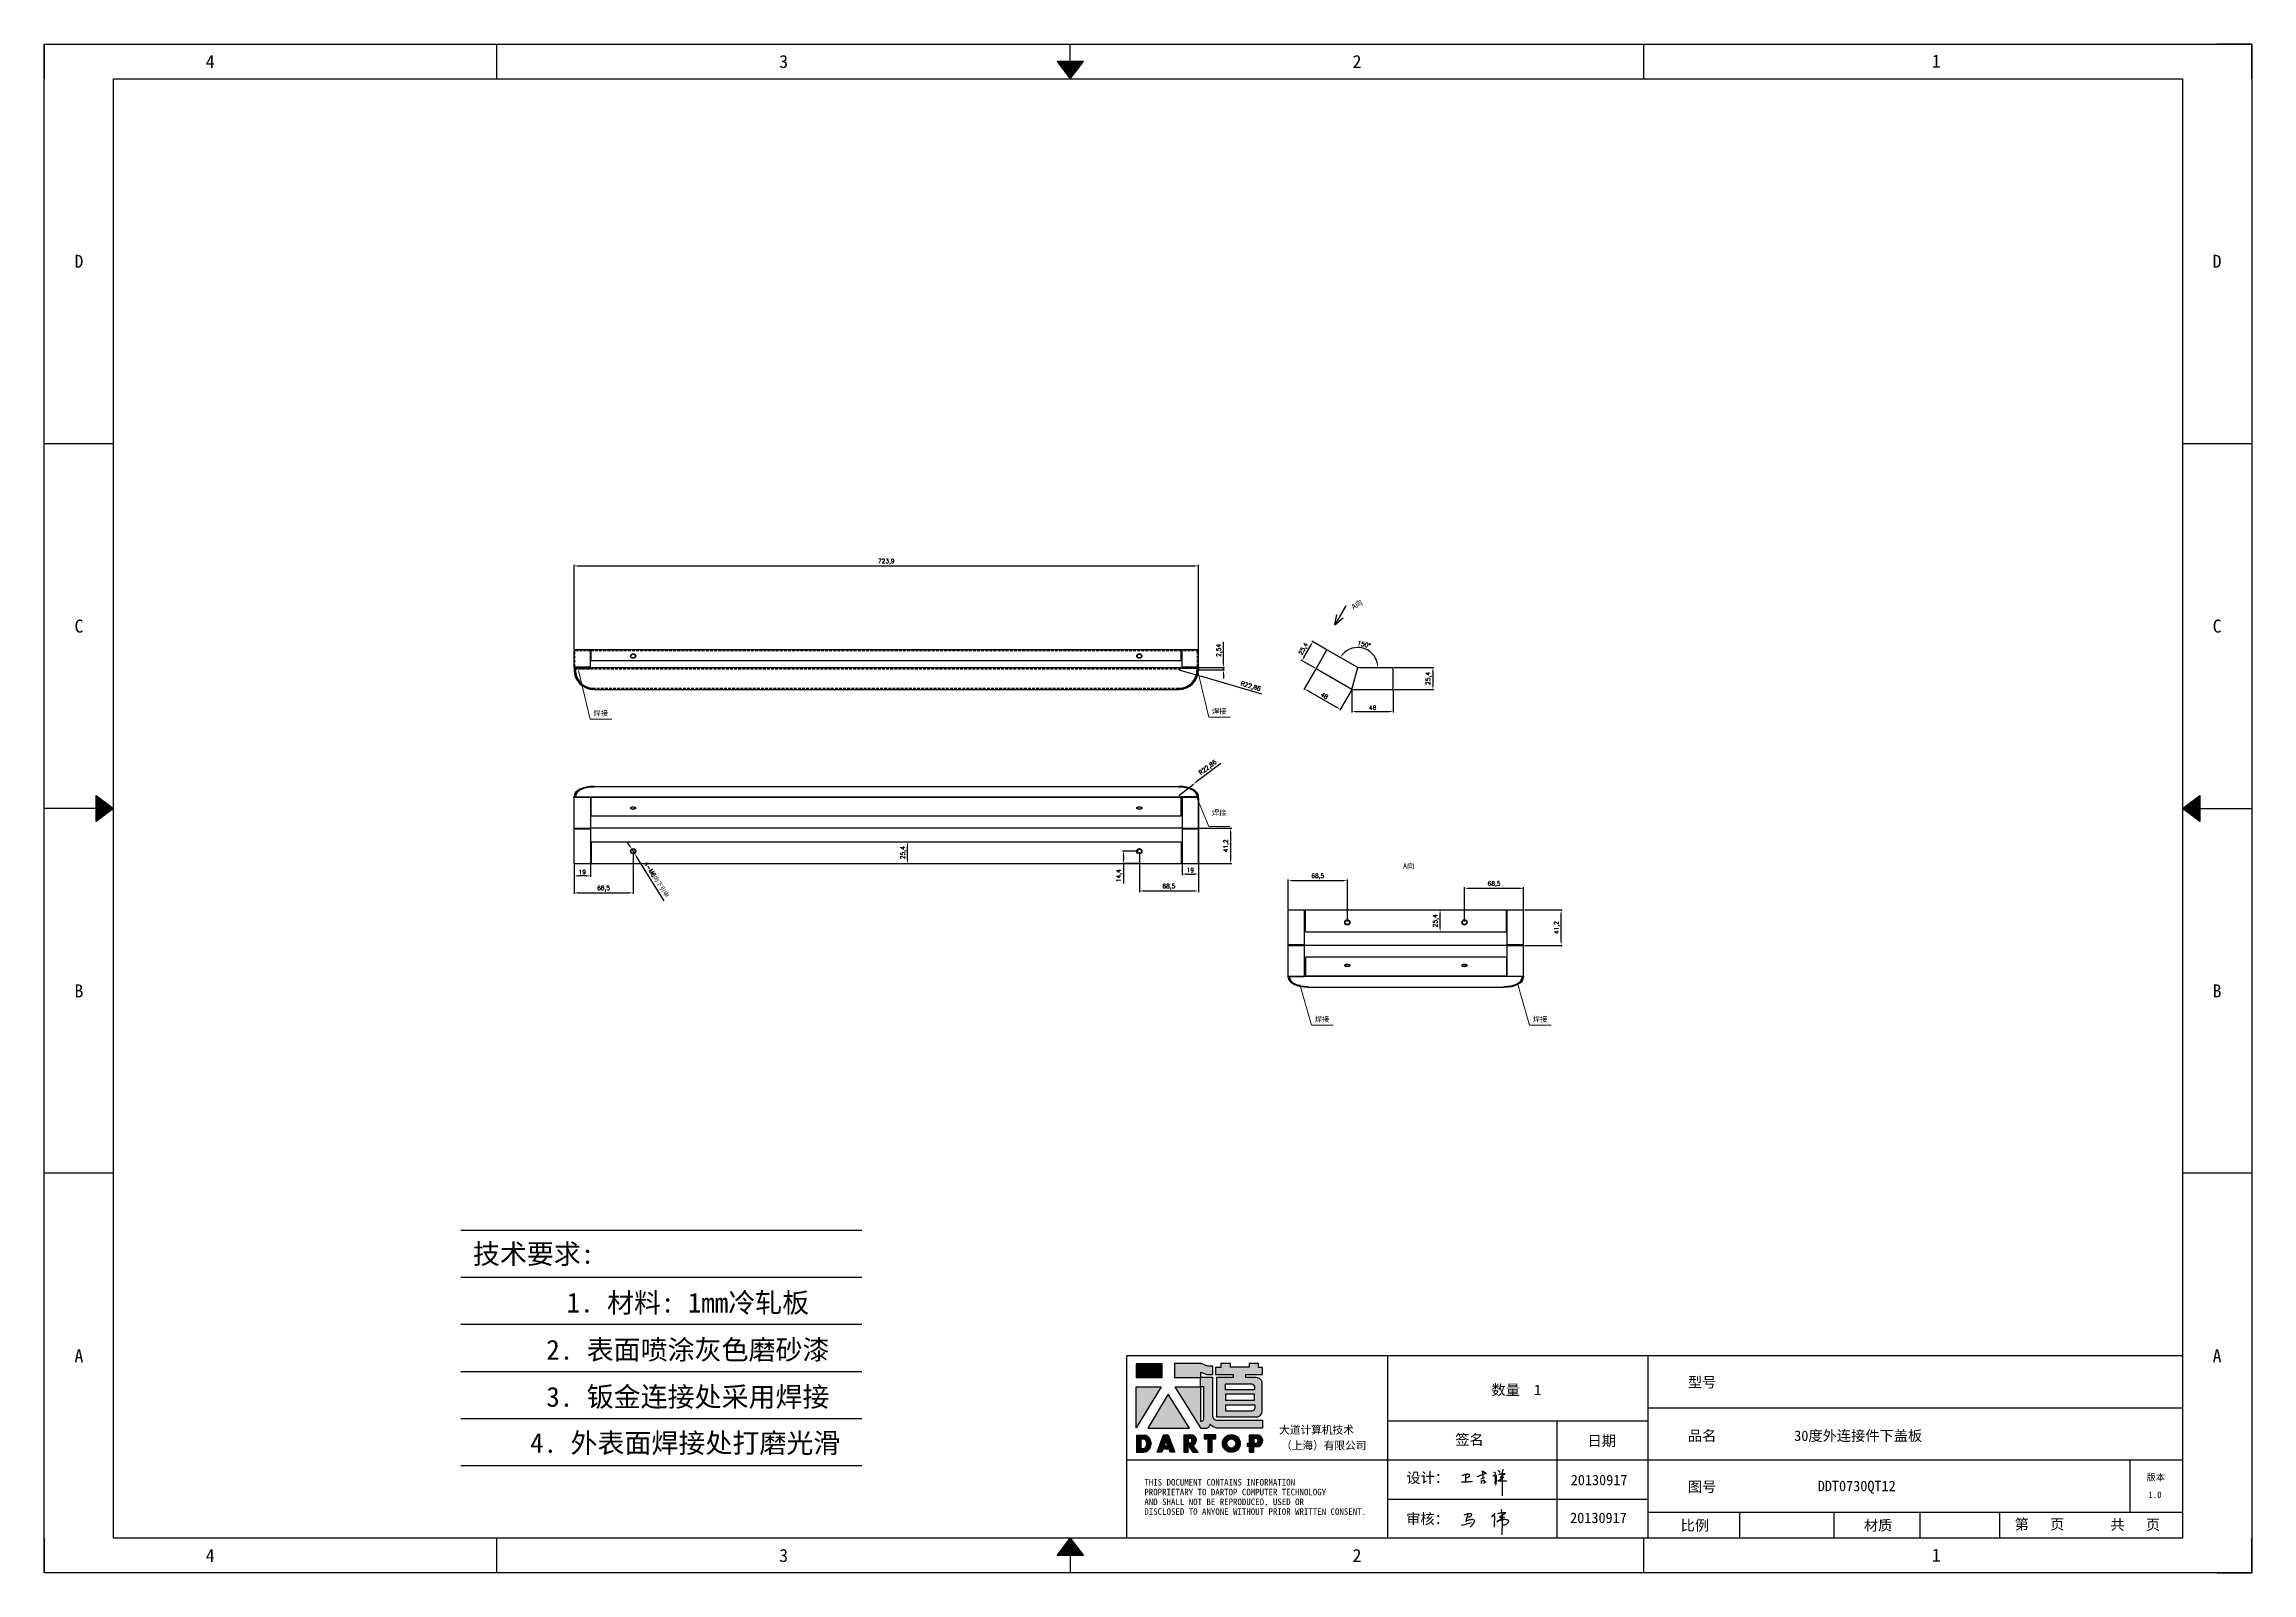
# Model space of a CAD drawing. Header units: millimetres. Extents: x -4018 to 8419, y 14505 to 19318.
# Drawn here: x 380 to 2939, y 17546 to 19318 of the extents above; entities that cross this region are included whole.
import ezdxf
from ezdxf.enums import TextEntityAlignment as Align

# ---------------------------------------------------------------- set-up
doc = ezdxf.new("R2010")
doc.units = ezdxf.units.MM
doc.linetypes.add('DOT', pattern=[0.25, 0, -0.25])
doc.linetypes.add('HIDDEN2', pattern=[4.7625, 3.175, -1.5875])
for name, color, linetype in [('4', 7, 'Continuous'), ('hidden', 3, 'HIDDEN2'), ('print', 30, 'Continuous')]:
    doc.layers.add(name, color=color, linetype=linetype)
doc.layers.add('dim', color=2, linetype='Continuous', lineweight=9)
doc.styles.add('Dartop', font='SIMFANG.TTF')
doc.styles.add('HZ', font='SimSun.ttf')
doc.styles.add('hzHT', font='SIMHEI.TTF')
doc.styles.get("Standard").update_dxf_attribs({"font": 'txt', "bigfont": 'gbcbig.shx'})
doc.dimstyles.new('small', dxfattribs={"dimtxt": 5, "dimasz": 5, "dimexe": 1.25, "dimexo": 1, "dimgap": 2, "dimtad": 1, "dimtxsty": 'Standard', "dimcen": 2.5, "dimadec": 0, "dimazin": 0, "dimtfac": 1, "dimtmove": 0, "dimatfit": 3, "dimfxl": 1, "dimarcsym": 0})

msp = doc.modelspace()

# ---------------------------------------------------------------- texts
at = {"color": 0}
for s, height, style, p in [('4', 15.108, 'Dartop', (572.407, 19298.255)), ('3', 15.108, 'Dartop', (1237.16, 19298.255)), ('2', 15.108, 'Dartop', (1901.913, 19298.255)), ('1', 15.108, 'Dartop', (2573.553, 19298.734)), ('D', 15.108, 'Dartop', (420.158, 19066.599)), ('D', 15.108, 'Dartop', (2899.042, 19066.599)), ('C', 15.108, 'Dartop', (420.158, 18643.574)), ('C', 15.108, 'Dartop', (2899.042, 18643.574)), ('焊接', 6.0432, 'hzHT', (1025.135, 18542.601, 22.86)), ('焊接', 6.0432, 'hzHT', (1742.173, 18544.844)), ('焊接', 6.0432, 'hzHT', (1742.173, 18427.168)), ('A向', 6.0432, 'hzHT', (1961.696, 18365.393)), ('B', 15.108, 'Dartop', (420.158, 18220.55)), ('B', 15.108, 'Dartop', (2899.042, 18220.55)), ('焊接', 6.0432, 'hzHT', (1861.375, 18187.76, 22.86)), ('焊接', 6.0432, 'hzHT', (2114.15, 18187.76, 22.86)), ('A', 15.108, 'Dartop', (420.158, 17797.525)), ('A', 15.108, 'Dartop', (2899.042, 17797.525)), ('数量  1', 12.0864, 'hzHT', (2086.621, 17757.906)), ('型号', 12.0864, 'hzHT', (2302.032, 17766.782)), ('品名', 12.0864, 'hzHT', (2302.032, 17704.735)), ('30度外连接件下盖板', 12.0864, 'hzHT', (2482.955, 17704.735)), ('签名', 12.0864, 'hzHT', (2032.328, 17700.307)), ('日期', 12.0864, 'hzHT', (2185.69, 17698.819)), ('版本', 7.554, 'hzHT', (2827.956, 17656.607)), ('20130917', 12.0864, 'hzHT', (2182.588, 17653.381)), ('图号', 12.0864, 'hzHT', (2302.032, 17645.658)), ('DDT0730QT12', 12.08642, 'hzHT', (2481.266, 17646.447)), ('1.0', 7.554, 'Dartop', (2827.048, 17636.419)), ('20130917', 12.0864, 'hzHT', (2181.868, 17609.525)), ('第   页', 12.0864, 'hzHT', (2693.072, 17602.06)), ('共   页', 12.0864, 'hzHT', (2804.097, 17601.62)), ('比例', 12.0864, 'hzHT', (2293.605, 17600.806)), ('材质', 12.0864, 'hzHT', (2506.105, 17600.806)), ('4', 15.108, 'Dartop', (572.407, 17565.869)), ('3', 15.108, 'Dartop', (1237.16, 17565.869)), ('2', 15.108, 'Dartop', (1901.913, 17565.869)), ('1', 15.108, 'Dartop', (2573.553, 17566.348))]:
    msp.add_text(s, height=height, dxfattribs=dict(at, style=style)).set_placement(p, align=Align.MIDDLE_CENTER)
at = {"color": 0, "style": 'hzHT'}
msp.add_text('A向', height=6.0432, rotation=30, dxfattribs=at).set_placement((1901.857, 18668.537), align=Align.MIDDLE_CENTER)
at = {"style": 'HZ'}
for s, p in [('技术要求:', (947.317, 17915.569)), ('     1. 材料: 1mm冷轧板', (1087.184, 17859.083)), ('     2. 表面喷涂灰色磨砂漆', (1087.184, 17804.483)), ('     3. 钣金连接处采用焊接', (1087.184, 17749.883)), ('     4. 外表面焊接处打磨光滑', (1084.094, 17696.375))]:
    msp.add_text(s, height=22.932, dxfattribs=at).set_placement(p, align=Align.MIDDLE_CENTER)
at = {"color": 0, "style": 'hzHT'}
for s, height, p in [('设计：', 12.0864, (1959.11, 17649.951)), ('THIS DOCUMENT CONTAINS INFORMATION', 7.55401, (1655.399, 17646.975)), ('PROPRIETARY TO DARTOP COMPUTER TECHNOLOGY', 7.55401, (1655.399, 17635.644)), ('AND SHALL NOT BE REPRODUCED, USED OR', 7.55401, (1655.399, 17624.312)), ('DISCLOSED TO ANYONE WITHOUT PRIOR WRITTEN CONSENT.', 7.55401, (1655.399, 17612.981)), ('审核：', 12.0864, (1958.93, 17602.356))]:
    msp.add_text(s, height=height, dxfattribs=at).set_placement(p)
at = {"layer": '4', "color": 0, "style": 'hzHT'}
for s, p in [('大道计算机技术', (1811.637, 17706.974)), ('（上海）有限公司', (1813.918, 17688.907))]:
    msp.add_text(s, height=9.0648, dxfattribs=at).set_placement(p)

# ---------------------------------------------------------------- blocks, each defined once
blk = doc.blocks.new('*U5')
at = {"color": 254, "linetype": 'Continuous', "extrusion": (0, 0, -1)}
for points in [[(-17, 0.333), (-16.812, 0.25), (-17, 0.5)], [(-17, 0.333), (-17.188, 0.25), (-16.812, 0.25)], [(-17, 0.333), (-17, 0.5), (-17.188, 0.25)]]:
    blk.add_solid(points, dxfattribs=at)
blk = doc.blocks.new('*U4')
at = {"color": 254, "linetype": 'Continuous', "extrusion": (0, 0, -1)}
for points in [[(-33.167, 11), (-33, 11), (-33.25, 11.188)], [(-33.167, 11), (-33.25, 11.188), (-33.25, 10.812)], [(-33.167, 11), (-33.25, 10.812), (-33, 11)]]:
    blk.add_solid(points, dxfattribs=at)
blk = doc.blocks.new('*U6')
at = {"color": 254, "linetype": 'Continuous'}
for points in [[(17, 21.667), (17.188, 21.75), (16.812, 21.75)], [(17, 21.667), (16.812, 21.75), (17, 21.5)], [(17, 21.667), (17, 21.5), (17.188, 21.75)]]:
    blk.add_solid(points, dxfattribs=at)
blk = doc.blocks.new('*U3')
at = {"color": 254, "linetype": 'Continuous', "extrusion": (0, 0, -1)}
for points in [[(-0.833, 11), (-0.75, 10.812), (-0.75, 11.188)], [(-0.833, 11), (-0.75, 11.188), (-1, 11)], [(-0.833, 11), (-1, 11), (-0.75, 10.812)]]:
    blk.add_solid(points, dxfattribs=at)
blk = doc.blocks.new('dadao')
for p, q in [((48, 19.2), (44.9, 10.4)), ((44.9, 10.4), (51.2, 10.4)), ((51.2, 10.4), (48, 19.2))]:
    blk.add_line(p, q)
for points in [[(41.8, 121.6), (41.8, 143.7), (-0.4, 143.7), (-0.4, 121.6), (41.8, 121.6)], [(104.8, 122), (104.8, 130.3), (114.1, 126.3), (124.2, 126.3), (124.2, 139.6), (115.9, 139.6), (105.1, 143.9), (61.5, 143.9)], [(61.7, 144), (61.7, 121.3), (103.9, 121.3)], [(113.4, 38.7), (105.1, 38.7), (63, 106.5), (103.9, 106.5), (103.9, 120.9), (103.9, 121.3)], [(109.7, 53.6), (109.7, 106.2), (104.3, 106.2), (104.3, 50.4), (106.6, 50.4)], [(144.6, 94.4), (144.6, 84.8), (192, 84.8), (192, 94.1), (144.9, 94.1)], [(120.2, 45), (119.5, 45), (119.5, 44.6)], [(0, 28), (0, 0), (11.8, 0)], [(0.1, 28), (14, 28)], [(7.1, 21.8), (7.1, 6.1), (12, 6.1)], [(7.1, 21.8), (11.4, 21.8)], [(76.8, 28.2), (76.8, 0), (84.1, 0), (84.1, 11.1), (91.6, -0.1), (100.3, -0.1), (91.7, 11.1)], [(76.8, 28.2), (90.6, 28.2)], [(84, 22.7), (84, 15.3), (87.2, 15.3)], [(84, 22.7), (87.3, 22.7)], [(183.7, 0), (183.7, 9.6), (180.6, 9.6), (180.6, 14.9), (183.8, 14.9), (183.8, 28.1), (196.1, 28.1), (196.5, 28.1)], [(183.7, 0), (190.9, 0), (190.9, 9.6), (198.8, 9.6)], [(194.9, 22.3), (190.8, 22.3), (190.8, 15), (194.4, 15)]]:
    blk.add_lwpolyline(points)
blk.add_lwpolyline([(137.1, 144.2), (137.1, 137.9), (128.3, 137.9), (128.3, 126.5), (157.3, 126.5), (157.3, 121.5), (130.3, 121.5), (130.3, 57.5), (194.4, 57.5, 0.414214), (204.4, 67.5), (204.4, 111.3, 0.414214), (194.4, 121.3), (177.5, 121.3), (177.5, 126.3), (204.7, 126.3), (204.7, 137.7), (198.2, 137.7), (198.2, 143.9), (183.3, 143.9), (183.3, 138), (153, 138), (153, 144.2), (137.1, 144.2)], format="xyb", close=True)
for points in [[(104.8, 122), (123.4, 122), (123.4, 60, 0.414214), (131.4, 52), (204.8, 52), (204.8, 39.1), (131.7, 39.1)], [(144.3, 110.8), (144.3, 101.8), (192.3, 101.8), (192.3, 105.5, 0.414214), (187.3, 110.5), (144.3, 110.5)], [(144.6, 77), (144.6, 67.5), (187.6, 67.5, 0.414214), (192.6, 72.5), (192.6, 76.4), (144.6, 76.4)]]:
    blk.add_lwpolyline(points, format="xyb")
for points in [[(-0.3, 106.2), (40.4, 106.2), (-0.3, 39.7), (-0.3, 106.2)], [(51.7, 94.1), (18.4, 39.3), (86.2, 39.3)], [(43.8, 28.2), (51.8, 28.2), (62.6, -0.1), (55, -0.1), (53.2, 5), (42.9, 5), (41.1, 0), (33.6, 0)], [(110, 28.1), (110, 21.9), (116, 21.9), (116, -0.1), (123.2, -0.1), (123.2, 22), (129.2, 22), (129.2, 28.1), (110, 28.1)]]:
    blk.add_lwpolyline(points, close=True)
for radius in [14.5, 7.44]:
    blk.add_circle((154.2, 14.2), radius)
for centre, radius, start, end in [((99.2, 60.7), 12.6, 305.6399, 325.969), ((111.6, 46.7), 8.19, 282.9811, 347.6627), ((136, 61.7), 22.9, 226.7358, 259.3209), ((8.5, 13.9), 8.49, 294.2143, 69.7177), ((9.6, 14.2), 14.4, 278.6604, 72.3203), ((86.4, 19), 3.8, 282.527, 76.7196), ((88.6, 19.4), 8.95, 290.6073, 77.2124), ((193.7, 18.7), 3.8, 280.9891, 72.5513), ((195.7, 18.6), 9.51, 288.8959, 85.2442)]:
    blk.add_arc(centre, radius, start, end)
blk = doc.blocks.new('h')
for p, q in [((20768.1, -2360.9), (20773, -2359.1)), ((20769.5, -2366.9), (20769.8, -2370.6)), ((20769.8, -2370.6), (20770.9, -2378)), ((20770.9, -2378), (20771.5, -2370.6)), ((20772.4, -2369.3), (20774.9, -2367.8)), ((20773, -2359.1), (20784.1, -2355.2)), ((20773.3, -2331.8), (20775.3, -2338.7)), ((20789.1, -2340.9), (20773.5, -2331.9)), ((20775.3, -2338.7), (20775.6, -2351.2)), ((20775.6, -2351.2), (20775.5, -2357.3)), ((20782.2, -2369.2), (20780, -2377.1)), ((20780, -2377.1), (20788.3, -2371.3)), ((20780.1, -2366.4), (20780.8, -2366.4)), ((20781.9, -2367.4), (20782.2, -2369.2)), ((20845.7, -2343.5), (20848.4, -2353)), ((20848.9, -2370.3), (20847.9, -2424)), ((20848.4, -2353), (20848.9, -2370.3))]:
    blk.add_line(p, q)
for points in [[(20696.6, -2372.4, 0.002073), (20710.6, -2371.9, 0.016137), (20719.6, -2371.3, 0.008314), (20736.9, -2369.3)], [(20699.1, -2348.2, -0.029745), (20704.6, -2345.4, -0.046842), (20708.4, -2344.2, -0.00919), (20714.3, -2343, -0.018517), (20717.2, -2342.5, -0.037841), (20720.3, -2342.4, -0.039541), (20723.2, -2342.8, -0.149785), (20726, -2344.3, -0.204935), (20726.9, -2346.6, -0.074872), (20726.5, -2348.3, -0.061615), (20725.6, -2350.3, -0.034204), (20723.8, -2352.6, -0.045776), (20722.3, -2354.1, -0.054985), (20720.4, -2355.3, -0.036348), (20717.3, -2356.5, -0.067752), (20715.7, -2356.8, -0.043553), (20713.2, -2356.7)], [(20755, -2351.9, -0.024077), (20759.9, -2350.1, -0.013147), (20768.7, -2346.5, -0.00522), (20775.4, -2344.1, -0.018517), (20777.3, -2343.4, -0.008274), (20786.3, -2341, -0.039541), (20788.3, -2340.8, -0.079216), (20789.4, -2341, -0.204935)], [(20813.5, -2350.1, 0.007348), (20815.9, -2348.7, 0.008421), (20818, -2347.3, 0.009459), (20819.7, -2346.2, -0.016325), (20820.7, -2345.5, -0.173771), (20821.8, -2345.3, -0.085159), (20823.9, -2346, -0.125883), (20826, -2347.9, -0.160659), (20826.6, -2350.1, -0.010447), (20826.5, -2352.3, -0.008247), (20826.2, -2355.1, -0.002698), (20825.3, -2374, 0.001562), (20823.9, -2383.7, 0.016137)], [(20816.8, -2335, -0.053561), (20819.6, -2336.1, -0.075272), (20821.3, -2337.3, -0.005295), (20822.5, -2338.5, -0.009337), (20823.1, -2339.1, -0.026146), (20823.7, -2339.8, -0.016644), (20824.5, -2340.9)], [(20832.1, -2329.2, -0.053561), (20834.9, -2330.3, -0.075272), (20836.7, -2331.5, -0.005295), (20837.8, -2332.6, -0.009337), (20838.5, -2333.3, -0.026146), (20839, -2334, -0.016644), (20839.8, -2335.1)], [(20836, -2343.7, -0.02797), (20842.1, -2342.6, -0.048868), (20845.6, -2342.2, -0.00919), (20851.1, -2341.4, -0.018517), (20853.9, -2341.1, -0.037841), (20856.7, -2341.2, -0.039541), (20859.4, -2341.6, -0.018282), (20840.6, -2354.7, -0.000937)], [(20847.6, -2340.2, 0.021784), (20849.6, -2335.9, 0.028296), (20850.8, -2332.4, 0.008136), (20851.9, -2328.2, 0.028913), (20852.2, -2327, 0.08193), (20852.1, -2325.9, 0.075058), (20851.7, -2324.7, 0.275043)]]:
    blk.add_lwpolyline(points, format="xyb")
for points in [[(20711.3, -2343.5), (20711.3, -2343.5), (20711.5, -2355.8), (20710.7, -2368), (20710.6, -2371.9)], [(20821.5, -2350.6), (20822.4, -2359.2), (20822.2, -2364.9), (20821.7, -2369), (20821.3, -2376.3), (20823.6, -2368.5), (20827.2, -2366.3), (20829.5, -2366.3)], [(20840.6, -2354.7), (20850, -2354.7), (20855, -2354.3), (20845.9, -2361.1), (20840.5, -2364), (20833, -2367.5), (20863.2, -2367.4), (20865.9, -2367.3)]]:
    blk.add_lwpolyline(points)
for centre, radius, start, end in [((20773.7, -2371.2), 2.3, 121.9907, 163.60158), ((20787.5, -2406), 40.3, 100.61827, 108.24823), ((20780.8, -2367.6), 1.15, 9.4675, 90)]:
    blk.add_arc(centre, radius, start, end)
blk = doc.blocks.new('*D175')
at = {"layer": 'Defpoints', "color": 0}
for p in [(1695.2, 18592.9), (1717.1, 18586.5)]:
    blk.add_point(p, dxfattribs=at)
at = {"layer": 'dim', "color": 0, "lineweight": -2}
for p, q in [((1695.2, 18592.9), (1717.1, 18586.5)), ((1791.5, 18564.5), (1721.9, 18585))]:
    blk.add_line(p, q, dxfattribs=at)
at = {"layer": 'dim', "color": 0}
blk.add_solid([(1722.2, 18585.8), (1721.7, 18584.2), (1717.1, 18586.5)], dxfattribs=at)
at = {"layer": 'dim', "color": 0, "insert": (1778.6, 18573.4), "char_height": 5, "attachment_point": 5, "rotation": 343.5446}
blk.add_mtext('R22,86', dxfattribs=at)
blk = doc.blocks.new('*D178')
at = {"layer": 'Defpoints', "color": 0}
for p in [(1896, 18570.1, 22.9), (1944, 18570.1, 22.9), (1944, 18544.5)]:
    blk.add_point(p, dxfattribs=at)
at = {"layer": 'dim', "color": 0, "lineweight": -2}
for p, q in [((1896, 18569.1), (1896, 18543.2)), ((1944, 18569.1), (1944, 18543.2)), ((1901, 18544.5), (1939, 18544.5))]:
    blk.add_line(p, q, dxfattribs=at)
at = {"layer": 'dim', "color": 0}
for points in [[(1901, 18545.3), (1901, 18543.6), (1896, 18544.5)], [(1939, 18545.3), (1939, 18543.6), (1944, 18544.5)]]:
    blk.add_solid(points, dxfattribs=at)
at = {"layer": 'dim', "color": 0, "insert": (1920, 18549), "char_height": 5, "attachment_point": 5}
blk.add_mtext('48', dxfattribs=at)
blk = doc.blocks.new('*D179')
at = {"layer": 'Defpoints', "color": 0}
for p in [(1718.1, 18595.5), (1718.1, 18592.9), (1747.1, 18595.5)]:
    blk.add_point(p, dxfattribs=at)
at = {"layer": 'dim', "color": 0, "lineweight": -2}
for p, q in [((1747.1, 18600.5), (1747.1, 18625.3)), ((1719.1, 18595.5), (1748.4, 18595.5)), ((1719.1, 18592.9), (1748.4, 18592.9)), ((1747.1, 18592.9), (1747.1, 18595.5)), ((1747.1, 18587.9), (1747.1, 18582.9))]:
    blk.add_line(p, q, dxfattribs=at)
at = {"layer": 'dim', "color": 0}
for points in [[(1746.3, 18600.5), (1747.9, 18600.5), (1747.1, 18595.5)], [(1746.3, 18587.9), (1747.9, 18587.9), (1747.1, 18592.9)]]:
    blk.add_solid(points, dxfattribs=at)
at = {"layer": 'dim', "color": 0, "insert": (1742.2, 18615.4), "char_height": 5, "attachment_point": 5, "rotation": 90}
blk.add_mtext('2,54', dxfattribs=at)
blk = doc.blocks.new('*D180')
at = {"layer": 'Defpoints', "color": 0}
for p in [(1718.1, 18713.3), (994.2, 18616.1), (1718.1, 18616.1)]:
    blk.add_point(p, dxfattribs=at)
at = {"layer": 'dim', "color": 0, "lineweight": -2}
for p, q in [((994.2, 18617.1), (994.2, 18714.6)), ((999.2, 18713.3), (1713.1, 18713.3)), ((1718.1, 18617.1), (1718.1, 18714.6))]:
    blk.add_line(p, q, dxfattribs=at)
at = {"layer": 'dim', "color": 0}
for points in [[(999.2, 18714.2), (999.2, 18712.5), (994.2, 18713.3)], [(1713.1, 18714.2), (1713.1, 18712.5), (1718.1, 18713.3)]]:
    blk.add_solid(points, dxfattribs=at)
at = {"layer": 'dim', "color": 0, "insert": (1356.1, 18718.2), "char_height": 5, "attachment_point": 5}
blk.add_mtext('723,9', dxfattribs=at)
blk = doc.blocks.new('*D181')
at = {"layer": 'Defpoints', "color": 0}
for p in [(1854.4, 18594.1), (1896, 18570.1), (1882.6, 18547)]:
    blk.add_point(p, dxfattribs=at)
at = {"layer": 'dim', "color": 0, "lineweight": -2}
for p, q in [((1853.9, 18593.2), (1840.4, 18569.9)), ((1845.4, 18568.5), (1878.3, 18549.5)), ((1895.5, 18569.2), (1882, 18545.9))]:
    blk.add_line(p, q, dxfattribs=at)
at = {"layer": 'dim', "color": 0}
for points in [[(1845.8, 18569.2), (1845, 18567.8), (1841.1, 18571)], [(1878.7, 18550.2), (1877.9, 18548.8), (1882.6, 18547)]]:
    blk.add_solid(points, dxfattribs=at)
at = {"layer": 'dim', "color": 0, "insert": (1864.1, 18562.9), "char_height": 5, "attachment_point": 5, "rotation": 330}
blk.add_mtext('48', dxfattribs=at)
blk = doc.blocks.new('*D182')
at = {"layer": 'Defpoints', "color": 0}
for p in [(1867.1, 18616.1), (1917.8, 18613.4), (1902.8, 18595.5), (1902.8, 18595.5), (1944, 18595.5)]:
    blk.add_point(p, dxfattribs=at)
at = {"layer": 'dim', "color": 0, "lineweight": -2}
blk.add_arc((1902.8, 18595.5), 23.3, 12.3031, 137.6969, dxfattribs=at)
at = {"layer": 'dim', "color": 0}
for points in [[(1886.2, 18610.7), (1884.8, 18611.7), (1882.6, 18607.1)], [(1926.4, 18600.5), (1924.7, 18600.4), (1926.1, 18595.5)]]:
    blk.add_solid(points, dxfattribs=at)
at = {"layer": 'dim', "color": 0, "insert": (1910, 18622.4), "char_height": 5, "attachment_point": 5, "rotation": 345}
blk.add_mtext('150°', dxfattribs=at)
blk = doc.blocks.new('*D183')
at = {"layer": 'Defpoints', "color": 0}
for p in [(1944, 18595.5), (1944, 18570.1), (1989.9, 18570.1)]:
    blk.add_point(p, dxfattribs=at)
at = {"layer": 'dim', "color": 0, "lineweight": -2}
for p, q in [((1945, 18595.5), (1991.1, 18595.5)), ((1989.9, 18590.5), (1989.9, 18575.1)), ((1945, 18570.1), (1991.1, 18570.1))]:
    blk.add_line(p, q, dxfattribs=at)
at = {"layer": 'dim', "color": 0}
for points in [[(1989, 18590.5), (1990.7, 18590.5), (1989.9, 18595.5)], [(1989, 18575.1), (1990.7, 18575.1), (1989.9, 18570.1)]]:
    blk.add_solid(points, dxfattribs=at)
at = {"layer": 'dim', "color": 0, "insert": (1984.9, 18582.8), "char_height": 5, "attachment_point": 5, "rotation": 90}
blk.add_mtext('25,4', dxfattribs=at)
blk = doc.blocks.new('*D184')
at = {"layer": 'Defpoints', "color": 0}
for p in [(1356.1, 18393.5), (1380.9, 18393.5), (1356.1, 18368.1)]:
    blk.add_point(p, dxfattribs=at)
at = {"layer": 'dim', "color": 0, "lineweight": -2}
for p, q in [((1357.1, 18393.5), (1382.1, 18393.5)), ((1380.9, 18373.1), (1380.9, 18388.5)), ((1357.1, 18368.1), (1382.1, 18368.1))]:
    blk.add_line(p, q, dxfattribs=at)
at = {"layer": 'dim', "color": 0}
for points in [[(1380, 18388.5), (1381.7, 18388.5), (1380.9, 18393.5)], [(1380, 18373.1), (1381.7, 18373.1), (1380.9, 18368.1)]]:
    blk.add_solid(points, dxfattribs=at)
at = {"layer": 'dim', "color": 0, "insert": (1376, 18380.8), "char_height": 5, "attachment_point": 5, "rotation": 90}
blk.add_mtext('25,4', dxfattribs=at)
blk = doc.blocks.new('*D185')
at = {"layer": 'Defpoints', "color": 0}
for p in [(1718.1, 18445, 67.6), (1699.1, 18368.1), (1718.1, 18356.1)]:
    blk.add_point(p, dxfattribs=at)
at = {"layer": 'dim', "color": 0, "lineweight": -2}
for p, q in [((1718.1, 18444), (1718.1, 18354.8)), ((1699.1, 18367.1), (1699.1, 18354.8)), ((1704.1, 18356.1), (1713.1, 18356.1))]:
    blk.add_line(p, q, dxfattribs=at)
at = {"layer": 'dim', "color": 0}
for points in [[(1704.1, 18356.9), (1704.1, 18355.2), (1699.1, 18356.1)], [(1713.1, 18356.9), (1713.1, 18355.2), (1718.1, 18356.1)]]:
    blk.add_solid(points, dxfattribs=at)
at = {"layer": 'dim', "color": 0, "insert": (1708.6, 18360.6), "char_height": 5, "attachment_point": 5}
blk.add_mtext('19', dxfattribs=at)
blk = doc.blocks.new('*D186')
at = {"layer": 'Defpoints', "color": 0}
for p in [(994.2, 18368.1), (994.2, 18353.9), (1013.2, 18368.1)]:
    blk.add_point(p, dxfattribs=at)
at = {"layer": 'dim', "color": 0, "lineweight": -2}
for p, q in [((994.2, 18367.1), (994.2, 18352.7)), ((1008.2, 18353.9), (999.2, 18353.9)), ((1013.2, 18367.1), (1013.2, 18352.7))]:
    blk.add_line(p, q, dxfattribs=at)
at = {"layer": 'dim', "color": 0}
for points in [[(999.2, 18354.8), (999.2, 18353.1), (994.2, 18353.9)], [(1008.2, 18354.8), (1008.2, 18353.1), (1013.2, 18353.9)]]:
    blk.add_solid(points, dxfattribs=at)
at = {"layer": 'dim', "color": 0, "insert": (1003.7, 18358.4), "char_height": 5, "attachment_point": 5}
blk.add_mtext('19', dxfattribs=at)
blk = doc.blocks.new('*D187')
at = {"layer": 'Defpoints', "color": 0}
for p in [(1958.6, 18314.5, -35.6), (1998.2, 18314.5), (1958.6, 18289.1, -35.6)]:
    blk.add_point(p, dxfattribs=at)
at = {"layer": 'dim', "color": 0, "lineweight": -2}
for p, q in [((1959.6, 18314.5), (1999.5, 18314.5)), ((1998.2, 18294.1), (1998.2, 18309.5)), ((1959.6, 18289.1), (1999.5, 18289.1))]:
    blk.add_line(p, q, dxfattribs=at)
at = {"layer": 'dim', "color": 0}
for points in [[(1997.4, 18309.5), (1999.1, 18309.5), (1998.2, 18314.5)], [(1997.4, 18294.1), (1999.1, 18294.1), (1998.2, 18289.1)]]:
    blk.add_solid(points, dxfattribs=at)
at = {"layer": 'dim', "color": 0, "insert": (1993.3, 18301.8), "char_height": 5, "attachment_point": 5, "rotation": 90}
blk.add_mtext('25,4', dxfattribs=at)
blk = doc.blocks.new('*D188')
at = {"layer": 'Defpoints', "color": 0}
for p in [(1850.8, 18625.5), (1867.1, 18616.1), (1854.4, 18594.1)]:
    blk.add_point(p, dxfattribs=at)
at = {"layer": 'dim', "color": 0, "lineweight": -2}
for p, q in [((1840.6, 18607.8), (1848.3, 18621.2)), ((1866.2, 18616.6), (1849.7, 18626.1)), ((1853.5, 18594.6), (1837, 18604.1))]:
    blk.add_line(p, q, dxfattribs=at)
at = {"layer": 'dim', "color": 0}
for points in [[(1839.8, 18608.2), (1841.3, 18607.4), (1838.1, 18603.5)], [(1847.5, 18621.6), (1849, 18620.8), (1850.8, 18625.5)]]:
    blk.add_solid(points, dxfattribs=at)
at = {"layer": 'dim', "color": 0, "insert": (1840.2, 18617), "char_height": 5, "attachment_point": 5, "rotation": 60}
blk.add_mtext('25,4', dxfattribs=at)
blk = doc.blocks.new('*D176')
at = {"layer": 'Defpoints', "color": 0}
for p in [(1712.4, 18460.3, 7.5), (1695.2, 18447.2)]:
    blk.add_point(p, dxfattribs=at)
at = {"layer": 'dim', "color": 0, "lineweight": -2}
for p, q in [((1744.1, 18484.4), (1716.4, 18463.3)), ((1695.2, 18447.2), (1712.4, 18460.3))]:
    blk.add_line(p, q, dxfattribs=at)
at = {"layer": 'dim', "color": 0}
blk.add_solid([(1715.9, 18464), (1716.9, 18462.7), (1712.4, 18460.3)], dxfattribs=at)
at = {"layer": 'dim', "color": 0, "insert": (1729.2, 18479.3), "char_height": 5, "attachment_point": 5, "rotation": 37.2456}
blk.add_mtext('R22,86', dxfattribs=at)
blk = doc.blocks.new('*D189')
at = {"layer": 'Defpoints', "color": 0}
for p in [(1061.1, 18385.1), (1064.3, 18380)]:
    blk.add_point(p, dxfattribs=at)
at = {"layer": 'dim', "color": 0, "lineweight": -2}
for p, q in [((1058.4, 18389.3), (1055.7, 18393.6)), ((1061.1, 18385.1), (1064.3, 18380)), ((1098.8, 18325), (1066.9, 18375.8))]:
    blk.add_line(p, q, dxfattribs=at)
at = {"layer": 'dim', "color": 0}
for points in [[(1059.1, 18389.8), (1057.7, 18388.9), (1061.1, 18385.1)], [(1067.6, 18376.2), (1066.2, 18375.3), (1064.3, 18380)]]:
    blk.add_solid(points, dxfattribs=at)
at = {"layer": 'dim', "color": 0, "insert": (1089.6, 18349.6), "char_height": 5, "attachment_point": 5, "rotation": 302.161}
blk.add_mtext('4-M6{\\fSimSun|b0|i0|c134|p2;向下引申}', dxfattribs=at)
blk = doc.blocks.new('*D190')
at = {"layer": 'Defpoints', "color": 0}
for p in [(1062.7, 18382.5), (994.2, 18368.1), (1062.7, 18334.2)]:
    blk.add_point(p, dxfattribs=at)
at = {"layer": 'dim', "color": 0, "lineweight": -2}
for p, q in [((1062.7, 18381.5), (1062.7, 18333)), ((994.2, 18367.1), (994.2, 18333)), ((999.2, 18334.2), (1057.7, 18334.2))]:
    blk.add_line(p, q, dxfattribs=at)
at = {"layer": 'dim', "color": 0}
for points in [[(999.2, 18335.1), (999.2, 18333.4), (994.2, 18334.2)], [(1057.7, 18335.1), (1057.7, 18333.4), (1062.7, 18334.2)]]:
    blk.add_solid(points, dxfattribs=at)
at = {"layer": 'dim', "color": 0, "insert": (1028.4, 18339.2), "char_height": 5, "attachment_point": 5}
blk.add_mtext('68,5', dxfattribs=at)
blk = doc.blocks.new('*D191')
at = {"layer": 'Defpoints', "color": 0}
for p in [(1718.1, 18445, 67.6), (1649.6, 18382.5), (1718.1, 18336.4)]:
    blk.add_point(p, dxfattribs=at)
at = {"layer": 'dim', "color": 0, "lineweight": -2}
for p, q in [((1718.1, 18444), (1718.1, 18335.2)), ((1649.6, 18381.5), (1649.6, 18335.2)), ((1654.6, 18336.4), (1713.1, 18336.4))]:
    blk.add_line(p, q, dxfattribs=at)
at = {"layer": 'dim', "color": 0}
for points in [[(1654.6, 18337.2), (1654.6, 18335.6), (1649.6, 18336.4)], [(1713.1, 18337.2), (1713.1, 18335.6), (1718.1, 18336.4)]]:
    blk.add_solid(points, dxfattribs=at)
at = {"layer": 'dim', "color": 0, "insert": (1683.8, 18341.3), "char_height": 5, "attachment_point": 5}
blk.add_mtext('68,5', dxfattribs=at)
blk = doc.blocks.new('*D192')
at = {"layer": 'Defpoints', "color": 0}
for p in [(1649.6, 18382.5), (1631.2, 18368.1), (1649.6, 18368.1)]:
    blk.add_point(p, dxfattribs=at)
at = {"layer": 'dim', "color": 0, "lineweight": -2}
for p, q in [((1648.6, 18382.5), (1629.9, 18382.5)), ((1631.2, 18377.5), (1631.2, 18373.1)), ((1648.6, 18368.1), (1629.9, 18368.1)), ((1631.2, 18368.1), (1631.2, 18345))]:
    blk.add_line(p, q, dxfattribs=at)
at = {"layer": 'dim', "color": 0}
for points in [[(1630.3, 18377.5), (1632, 18377.5), (1631.2, 18382.5)], [(1630.3, 18373.1), (1632, 18373.1), (1631.2, 18368.1)]]:
    blk.add_solid(points, dxfattribs=at)
at = {"layer": 'dim', "color": 0, "insert": (1626.2, 18354.1), "char_height": 5, "attachment_point": 5, "rotation": 90}
blk.add_mtext('14,4', dxfattribs=at)
blk = doc.blocks.new('*D177')
at = {"layer": 'Defpoints', "color": 0}
for p in [(1890.7, 18348.4), (1822.2, 18314.5), (1890.7, 18300.1)]:
    blk.add_point(p, dxfattribs=at)
at = {"layer": 'dim', "color": 0, "lineweight": -2}
for p, q in [((1822.2, 18315.5), (1822.2, 18349.6)), ((1827.2, 18348.4), (1885.7, 18348.4)), ((1890.7, 18301.1), (1890.7, 18349.6))]:
    blk.add_line(p, q, dxfattribs=at)
at = {"layer": 'dim', "color": 0}
for points in [[(1827.2, 18349.2), (1827.2, 18347.6), (1822.2, 18348.4)], [(1885.7, 18349.2), (1885.7, 18347.6), (1890.7, 18348.4)]]:
    blk.add_solid(points, dxfattribs=at)
at = {"layer": 'dim', "color": 0, "insert": (1856.4, 18353.3), "char_height": 5, "attachment_point": 5}
blk.add_mtext('68,5', dxfattribs=at)
blk = doc.blocks.new('*D193')
at = {"layer": 'Defpoints', "color": 0}
for p in [(2095.1, 18339.5), (2095.1, 18314.5), (2026.6, 18300.1)]:
    blk.add_point(p, dxfattribs=at)
at = {"layer": 'dim', "color": 0, "lineweight": -2}
for p, q in [((2026.6, 18301.1), (2026.6, 18340.7)), ((2031.6, 18339.5), (2090.1, 18339.5)), ((2095.1, 18315.5), (2095.1, 18340.7))]:
    blk.add_line(p, q, dxfattribs=at)
at = {"layer": 'dim', "color": 0}
for points in [[(2031.6, 18340.3), (2031.6, 18338.6), (2026.6, 18339.5)], [(2090.1, 18340.3), (2090.1, 18338.6), (2095.1, 18339.5)]]:
    blk.add_solid(points, dxfattribs=at)
at = {"layer": 'dim', "color": 0, "insert": (2060.8, 18344.4), "char_height": 5, "attachment_point": 5}
blk.add_mtext('68,5', dxfattribs=at)
blk = doc.blocks.new('*D194')
at = {"layer": 'Defpoints', "color": 0}
for p in [(2095.1, 18314.5, -35.6), (2138.6, 18314.5), (2095.1, 18273.3, -35.6)]:
    blk.add_point(p, dxfattribs=at)
at = {"layer": 'dim', "color": 0, "lineweight": -2}
for p, q in [((2096.1, 18314.5), (2139.9, 18314.5)), ((2138.6, 18278.3), (2138.6, 18309.5)), ((2096.1, 18273.3), (2139.9, 18273.3))]:
    blk.add_line(p, q, dxfattribs=at)
at = {"layer": 'dim', "color": 0}
for points in [[(2137.8, 18309.5), (2139.4, 18309.5), (2138.6, 18314.5)], [(2137.8, 18278.3), (2139.4, 18278.3), (2138.6, 18273.3)]]:
    blk.add_solid(points, dxfattribs=at)
at = {"layer": 'dim', "color": 0, "insert": (2133.7, 18293.9), "char_height": 5, "attachment_point": 5, "rotation": 90}
blk.add_mtext('41,2', dxfattribs=at)
blk = doc.blocks.new('*D195')
at = {"layer": 'Defpoints', "color": 0}
for p in [(1718.1, 18409.3), (1718.1, 18368.1), (1755.4, 18368.1)]:
    blk.add_point(p, dxfattribs=at)
at = {"layer": 'dim', "color": 0, "lineweight": -2}
for p, q in [((1719.1, 18409.3), (1756.7, 18409.3)), ((1755.4, 18404.3), (1755.4, 18373.1)), ((1719.1, 18368.1), (1756.7, 18368.1))]:
    blk.add_line(p, q, dxfattribs=at)
at = {"layer": 'dim', "color": 0}
for points in [[(1754.6, 18404.3), (1756.2, 18404.3), (1755.4, 18409.3)], [(1754.6, 18373.1), (1756.2, 18373.1), (1755.4, 18368.1)]]:
    blk.add_solid(points, dxfattribs=at)
at = {"layer": 'dim', "color": 0, "insert": (1750.5, 18388.7), "char_height": 5, "attachment_point": 5, "rotation": 90}
blk.add_mtext('41,2', dxfattribs=at)

# ---------------------------------------------------------------- dimensions: what is measured, and where the dimension line sits
at = {"layer": 'dim'}
for base, p1, p2, picture, middle in [((1718.057, 18713.321, 22.86), (994.157, 18616.078, 22.86), (1718.057, 18616.078, 22.86), '*D180', (1356.107, 18718.238, 22.86)), ((1943.952, 18544.473), (1895.951, 18570.08, 22.86), (1943.952, 18570.08, 22.86), '*D178', (1919.951, 18548.973)), ((1718.057, 18336.405, 22.86), (1649.557, 18382.547, 22.86), (1718.057, 18445.03, 90.443), '*D191', (1683.807, 18341.322, 22.86)), ((1718.057, 18356.072, 22.86), (1699.057, 18368.147, 22.86), (1718.057, 18445.03, 90.443), '*D185', (1708.557, 18360.572, 22.86)), ((1062.657, 18334.249, 22.86), (994.157, 18368.147, 22.86), (1062.657, 18382.547, 22.86), '*D190', (1028.407, 18339.166, 22.86)), ((994.157, 18353.949, 22.86), (1013.157, 18368.147, 22.86), (994.157, 18368.147, 22.86), '*D186', (1003.657, 18358.449, 22.86)), ((1890.653, 18348.4, -12.7), (1822.153, 18314.501, -12.7), (1890.653, 18300.101, -12.7), '*D177', (1856.403, 18353.316, -12.7))]:
    dim = msp.add_linear_dim(base=base, p1=p1, p2=p2, dimstyle='small', override={"dimpost": '\\X'}, dxfattribs=at)
    dim.commit()
    dim.dimension.update_dxf_attribs({"geometry": picture, "text_midpoint": middle})
for base, p1, p2, picture, middle in [((1747.105, 18595.48, 22.86), (1718.057, 18592.94, 22.86), (1718.057, 18595.48, 22.86), '*D179', (1742.188, 18615.397, 22.86)), ((1989.867, 18570.08, 22.86), (1943.952, 18595.48, 22.86), (1943.952, 18570.08, 22.86), '*D183', (1984.95, 18582.78, 22.86)), ((1380.872, 18393.547, 22.86), (1356.107, 18368.147, 22.86), (1356.107, 18393.547, 22.86), '*D184', (1375.955, 18380.847, 22.86)), ((1631.159, 18368.147, 22.86), (1649.557, 18382.547, 22.86), (1649.557, 18368.147, 22.86), '*D192', (1626.242, 18354.064, 22.86)), ((1998.246, 18314.501, 22.86), (1958.603, 18289.101, -12.7), (1958.603, 18314.501, -12.7), '*D187', (1993.33, 18301.801, 22.86)), ((2138.616, 18314.501, 22.86), (2095.053, 18273.301, -12.7), (2095.053, 18314.501, -12.7), '*D194', (2133.7, 18293.901, 22.86))]:
    dim = msp.add_linear_dim(base=base, p1=p1, p2=p2, angle=90, dimstyle='small', override={"dimpost": '\\X'}, dxfattribs=at)
    dim.commit()
    dim.dimension.update_dxf_attribs({"geometry": picture, "text_midpoint": middle})
for p2, distance, picture, middle in [((1867.081, 18616.078, 22.86), 18.844, '*D188', (1840.154, 18616.959, 22.86)), ((1895.951, 18570.08, 22.86), -26.631, '*D181', (1864.1, 18562.915, 22.86))]:
    dim = msp.add_aligned_dim(p1=(1854.381, 18594.081, 22.86), p2=p2, distance=distance, dimstyle='small', override={"dimpost": '\\X'}, dxfattribs=at)
    dim.commit()
    dim.dimension.update_dxf_attribs({"geometry": picture, "text_midpoint": middle})
dim = msp.add_angular_dim_2l(base=(1917.753, 18613.352), line1=((1902.757, 18595.48, 22.86), (1867.081, 18616.078, 22.86)), line2=((1902.757, 18595.48, 22.86), (1943.952, 18595.48, 22.86)), dimstyle='small', override={"dimpost": '\\X'}, dxfattribs=at)
dim.commit()
dim.dimension.update_dxf_attribs({"geometry": '*D182', "text_midpoint": (1909.96, 18622.362, 22.86)})
dim = msp.add_radius_dim(center=(1695.197, 18592.94, 22.86), mpoint=(1717.121, 18586.465, 22.86), dimstyle='small', override={"dimpost": '\\X'}, dxfattribs=at)
dim.commit()
dim.dimension.update_dxf_attribs({"geometry": '*D175', "text_midpoint": (1777.238, 18568.708, 22.86), "dimtype": 164})
dim = msp.add_radius_dim(center=(1695.197, 18447.23, 24.13), mpoint=(1712.376, 18460.291, 31.671), dimstyle='small', override={"dimpost": '\\X'}, dxfattribs=at)
dim.commit()
dim.dimension.update_dxf_attribs({"geometry": '*D176', "text_midpoint": (1729.235, 18479.286, 24.13)})
dim = msp.add_linear_dim(base=(1755.41, 18368.147, 22.86), p1=(1718.057, 18409.347, 22.86), p2=(1718.057, 18368.147, 22.86), angle=90, dimstyle='small', override={"dimpost": '\\X'}, dxfattribs=at)
dim.commit()
dim.dimension.update_dxf_attribs({"geometry": '*D195', "text_midpoint": (1755.41, 18388.747, 22.86), "dimtype": 160})
dim = msp.add_diameter_dim_2p(p1=(1061.06, 18385.087, 22.86), p2=(1064.254, 18380.008, 22.86), text='4-M6{\\fSimSun|b0|i0|c134|p2;向下引申}', dimstyle='small', override={"dimpost": '\\X'}, dxfattribs=at)
dim.commit()
dim.dimension.update_dxf_attribs({"geometry": '*D189', "text_midpoint": (1085.138, 18346.795, 22.86), "dimtype": 163})
dim = msp.add_linear_dim(base=(2095.053, 18339.471, -12.7), p1=(2026.553, 18300.101, -12.7), p2=(2095.053, 18314.501, -12.7), dimstyle='small', override={"dimpost": '\\X'}, dxfattribs=at)
dim.commit()
dim.dimension.update_dxf_attribs({"geometry": '*D193', "text_midpoint": (2060.803, 18339.471, -12.7), "dimtype": 160})

# ---------------------------------------------------------------- hatches: boundary and pattern name
h = msp.add_hatch(color=0)
h.paths.add_polyline_path([(1721.001, 17778.601), (1727.651, 17775.727), (1734.842, 17775.727), (1734.842, 17785.244), (1728.91, 17785.244), (1721.181, 17788.297), (1690.206, 17788.297), (1690.206, 17772.202), (1720.343, 17772.202), (1720.343, 17771.876), (1720.343, 17761.589), (1691.119, 17761.589), (1721.178, 17713.213), (1727.131, 17713.213, 0.27937482), (1731.476, 17717.439), (1731.476, 17717.662), (1732.001, 17717.662, 0.14314537), (1740.196, 17713.491), (1792.43, 17713.491), (1792.43, 17722.666), (1739.973, 17722.666, -0.41421356), (1734.26, 17728.379), (1734.26, 17772.71), (1721.001, 17772.71)])
h.paths.add_polyline_path([(1720.647, 17761.383), (1724.477, 17761.383), (1724.477, 17723.836, -0.08893574), (1722.258, 17721.554), (1720.634, 17721.554)], flags=16)
h = msp.add_hatch(color=0)
h.paths.add_polyline_path([(1792.34, 17783.912), (1787.692, 17783.912), (1787.692, 17788.333), (1777.07, 17788.333), (1777.07, 17784.133), (1755.382, 17784.133), (1755.382, 17788.554), (1744.024, 17788.554), (1744.024, 17784.051), (1737.747, 17784.051), (1737.747, 17775.901), (1758.459, 17775.901), (1758.459, 17772.296), (1739.159, 17772.296), (1739.159, 17726.656), (1784.976, 17726.656, 0.41421356), (1792.118, 17733.798), (1792.118, 17765.053, 0.41421356), (1784.976, 17772.195), (1772.865, 17772.195), (1772.865, 17775.732), (1792.34, 17775.732)])
h.paths.add_polyline_path([(1779.916, 17764.458, -0.41421356), (1783.487, 17760.887), (1783.487, 17758.268), (1749.185, 17758.268), (1749.185, 17764.458)], flags=16)
h.paths.add_polyline_path([(1783.266, 17752.742), (1783.266, 17746.11), (1749.407, 17746.11), (1749.407, 17752.742)], flags=16)
h.paths.add_polyline_path([(1783.708, 17740.141), (1783.708, 17737.301, -0.41421356), (1780.137, 17733.73), (1749.407, 17733.73), (1749.407, 17740.141)], flags=16)
for points in [[(1675.967, 17788.169), (1645.832, 17788.169), (1645.832, 17772.425), (1675.967, 17772.425)], [(1674.997, 17761.409), (1645.913, 17761.409), (1645.913, 17713.923)], [(1683.059, 17752.791), (1659.284, 17713.606), (1707.695, 17713.606)], [(1738.435, 17705.589), (1724.677, 17705.589), (1724.677, 17701.224), (1728.969, 17701.224), (1728.969, 17685.495), (1734.109, 17685.495), (1734.109, 17701.234), (1738.435, 17701.234)]]:
    msp.add_hatch(color=0).paths.add_polyline_path(points)
h = msp.add_hatch(color=0)
h.paths.add_polyline_path([(1656.104, 17705.517), (1646.127, 17705.517), (1646.127, 17685.554), (1654.53, 17685.554, 0.79301591)])
h.paths.add_polyline_path([(1654.678, 17689.926), (1651.189, 17689.926), (1651.189, 17701.145), (1654.293, 17701.145, -0.67136089)], flags=16)
h = msp.add_hatch(color=0)
h.paths.add_polyline_path([(1683.134, 17705.681), (1677.44, 17705.681), (1670.117, 17685.533), (1675.511, 17685.533), (1676.78, 17689.104), (1684.087, 17689.104), (1685.383, 17685.49), (1690.821, 17685.49)])
h.paths.add_polyline_path([(1682.69, 17692.952), (1678.163, 17692.952), (1680.385, 17699.284)], flags=16)
h = msp.add_hatch(color=0)
h.paths.add_polyline_path([(1710.812, 17705.667), (1700.999, 17705.667), (1700.999, 17685.522), (1706.184, 17685.522), (1706.184, 17693.508), (1711.514, 17685.45), (1717.781, 17685.45), (1711.646, 17693.457, 0.74405494)])
h.paths.add_polyline_path([(1706.137, 17696.49), (1706.137, 17701.78), (1708.455, 17701.78, -0.79680897), (1708.42, 17696.49)], flags=16)
h = msp.add_hatch(color=0)
h.paths.add_polyline_path([(1745.914, 17695.667, 1), (1766.6, 17695.667, 1)])
h.paths.add_polyline_path([(1761.571, 17695.667, -1), (1750.944, 17695.667, -1)], flags=16)
h = msp.add_hatch(color=0)
h.paths.add_polyline_path([(1786.442, 17705.619), (1786.145, 17705.619), (1777.397, 17705.619), (1777.397, 17696.218), (1775.075, 17696.218), (1775.075, 17692.401), (1777.359, 17692.401), (1777.359, 17685.557), (1782.466, 17685.557), (1782.466, 17692.428), (1788.078, 17692.428, 0.81230381)])
h.paths.add_polyline_path([(1782.39, 17696.244), (1782.39, 17701.502), (1785.297, 17701.502, -0.77821343), (1785, 17696.244)], flags=16)

# ---------------------------------------------------------------- linework, layer by layer
at = {"color": 0, "linetype": 'DOT'}
for p, q in [((379.87, 19318.399), (2899.042, 19318.399)), ((379.87, 17586.013), (379.87, 19278.111)), ((2939.331, 19278.111), (2939.331, 17586.013)), ((2899.042, 17545.725), (379.87, 17545.725))]:
    msp.add_line(p, q, dxfattribs=at)
at = {"color": 0}
for p, q in [((379.87, 19318.399), (379.87, 19278.111)), ((379.87, 19318.399), (379.87, 19318.399)), ((904.784, 19278.111), (904.784, 19318.399)), ((1569.537, 19298.255), (1569.537, 19318.399)), ((2234.29, 19278.111), (2234.29, 19318.399)), ((2939.331, 19318.399), (2899.042, 19318.399)), ((2939.331, 19278.111), (2939.331, 19318.399)), ((460.446, 17586.013), (460.446, 19278.111)), ((460.446, 19278.111), (2858.754, 19278.111)), ((2858.754, 19278.111), (2858.754, 17586.013)), ((460.446, 18855.087), (379.87, 18855.087)), ((2939.331, 18855.087), (2858.754, 18855.087)), ((440.302, 18432.062), (379.87, 18432.062)), ((2878.898, 18432.062), (2939.331, 18432.062)), ((460.446, 18009.038), (379.87, 18009.038)), ((2939.331, 18009.038), (2858.754, 18009.038)), ((2858.754, 17797.525), (1635.005, 17797.525)), ((1635.005, 17586.013), (1635.005, 17797.525)), ((1937.165, 17797.525), (1937.165, 17586.013)), ((2239.326, 17586.013), (2239.326, 17797.525)), ((2239.326, 17737.093), (2858.754, 17737.093)), ((1937.165, 17721.985), (2239.326, 17721.985)), ((2133.569, 17721.985), (2133.569, 17586.013)), ((1635.005, 17676.661), (1937.165, 17676.661)), ((1937.165, 17676.661), (2858.754, 17676.661)), ((2798.322, 17616.229), (2798.322, 17676.661)), ((1937.165, 17631.337), (2239.326, 17631.337)), ((2239.326, 17616.229), (2858.754, 17616.229)), ((2345.633, 17586.013), (2345.633, 17616.229)), ((2455.19, 17586.013), (2455.19, 17616.229)), ((2554.787, 17586.013), (2554.787, 17616.229)), ((2647.242, 17586.013), (2647.242, 17616.229)), ((379.87, 17586.013), (379.87, 17545.725)), ((2858.754, 17586.013), (460.446, 17586.013)), ((904.784, 17545.725), (904.784, 17586.013)), ((2234.29, 17545.725), (2234.29, 17586.013)), ((2939.331, 17545.725), (2939.331, 17586.013)), ((1569.537, 17565.869), (1569.537, 17545.725)), ((379.87, 17545.725), (379.87, 17545.725)), ((2899.042, 17545.725), (2939.331, 17545.725))]:
    msp.add_line(p, q, dxfattribs=at)
for p, q in [((1889.102, 18667.024), (1876.356, 18644.948)), ((1876.356, 18644.948), (1878.678, 18657.135)), ((1876.356, 18644.948), (1885.75, 18653.052)), ((1718.057, 18616.078, 22.86), (994.157, 18616.078, 22.86)), ((994.157, 18595.48, 22.86), (994.157, 18616.078, 22.86)), ((1013.157, 18596.48, 22.86), (1013.157, 18616.078, 22.86)), ((1014.157, 18615.078, 22.86), (1013.157, 18615.078, 22.86)), ((1014.157, 18609.728, 22.86), (1013.157, 18609.728, 22.86)), ((1014.157, 18603.378, 22.86), (1014.157, 18616.078, 22.86)), ((1698.057, 18603.378, 22.86), (1698.057, 18616.078, 22.86)), ((1699.057, 18615.078, 22.86), (1698.057, 18615.078, 22.86)), ((1699.057, 18596.48, 22.86), (1699.057, 18616.078, 22.86)), ((1718.057, 18595.48, 22.86), (1718.057, 18616.078, 22.86)), ((1854.381, 18594.081, 22.86), (1867.081, 18616.078, 22.86)), ((1902.757, 18595.48, 22.86), (1867.081, 18616.078, 22.86)), ((994.157, 18596.48, 22.86), (1013.157, 18596.48, 22.86)), ((994.157, 18595.48, 22.86), (1013.157, 18595.48, 22.86)), ((994.157, 18595.48, 22.86), (994.157, 18592.94, 22.86)), ((1013.157, 18595.48, 22.86), (994.157, 18595.48, 22.86)), ((995.157, 18596.48, 22.86), (995.157, 18595.48, 22.86)), ((995.157, 18592.94, 22.86), (995.157, 18594.48, 22.86)), ((995.157, 18594.48, 22.86), (1013.157, 18594.48, 22.86)), ((995.157, 18592.94, 22.86), (995.157, 18594.48, 22.86)), ((995.717, 18592.94, 22.86), (995.717, 18594.48, 22.86)), ((1013.157, 18594.48, 22.86), (1013.157, 18595.48, 22.86)), ((1013.157, 18594.48, 22.86), (1014.157, 18594.48, 22.86)), ((1698.057, 18603.378, 22.86), (1014.157, 18603.378, 22.86)), ((1014.157, 18595.48, 22.86), (1698.057, 18595.48, 22.86)), ((1014.157, 18594.48, 22.86), (1014.157, 18595.48, 22.86)), ((1698.057, 18594.48, 22.86), (1698.057, 18595.48, 22.86)), ((1699.057, 18594.48, 22.86), (1698.057, 18594.48, 22.86)), ((1699.057, 18596.48, 22.86), (1718.057, 18596.48, 22.86)), ((1699.057, 18595.48, 22.86), (1718.057, 18595.48, 22.86)), ((1699.057, 18594.48, 22.86), (1699.057, 18595.48, 22.86)), ((1717.057, 18594.48, 22.86), (1699.057, 18594.48, 22.86)), ((1716.497, 18592.94, 22.86), (1716.497, 18594.48, 22.86)), ((1717.057, 18596.48, 22.86), (1717.057, 18595.48, 22.86)), ((1717.057, 18592.94, 22.86), (1717.057, 18594.48, 22.86)), ((1717.057, 18592.94, 22.86), (1717.057, 18594.48, 22.86)), ((1718.057, 18595.48, 22.86), (1718.057, 18592.94, 22.86)), ((1895.951, 18570.08, 22.86), (1854.381, 18594.081, 22.86)), ((1895.951, 18570.08, 22.86), (1902.757, 18595.48, 22.86)), ((1902.757, 18595.48, 22.86), (1943.952, 18595.48, 22.86)), ((1943.952, 18570.08, 22.86), (1943.952, 18595.48, 22.86)), ((1017.017, 18571.58, 22.86), (1017.017, 18571.08, 22.86)), ((1017.017, 18570.08, 22.86), (1695.197, 18570.08, 22.86)), ((1695.197, 18571.58, 22.86), (1695.197, 18571.08, 22.86)), ((1895.951, 18570.08, 22.86), (1943.952, 18570.08, 22.86)), ((994.157, 18368.147, 22.86), (994.157, 18445.03, 22.86)), ((1013.157, 18445.03, 22.86), (1013.157, 18409.347, 22.86)), ((1698.057, 18445.03, 22.86), (1014.157, 18445.03, 22.86)), ((1014.157, 18423.03, 22.86), (1014.157, 18445.03, 22.86)), ((1698.057, 18423.03, 22.86), (1698.057, 18445.03, 22.86)), ((1699.057, 18445.03, 22.86), (1699.057, 18409.347, 22.86)), ((1718.057, 18368.147, 22.86), (1718.057, 18445.03, 22.86)), ((994.157, 18409.347, 22.86), (1013.157, 18409.347, 22.86)), ((994.157, 18408.347, 22.86), (1013.157, 18408.347, 22.86)), ((1699.057, 18409.347, 22.86), (1013.157, 18409.347, 22.86)), ((1013.157, 18408.347, 22.86), (1013.157, 18368.147, 22.86)), ((1698.057, 18423.03, 22.86), (1014.157, 18423.03, 22.86)), ((1699.057, 18409.347, 22.86), (1718.057, 18409.347, 22.86)), ((1699.057, 18408.347, 22.86), (1718.057, 18408.347, 22.86)), ((1699.057, 18408.347, 22.86), (1699.057, 18368.147, 22.86)), ((1014.157, 18393.547, 22.86), (1014.157, 18368.147, 22.86)), ((1014.157, 18393.547, 22.86), (1698.057, 18393.547, 22.86)), ((1698.057, 18393.547, 22.86), (1698.057, 18368.147, 22.86)), ((994.157, 18368.147, 22.86), (1718.057, 18368.147, 22.86)), ((1822.153, 18314.501, -12.7), (2095.053, 18314.501, -12.7)), ((1841.153, 18274.301, -12.7), (1841.153, 18314.501, -12.7)), ((1842.153, 18289.101, -12.7), (1842.153, 18314.501, -12.7)), ((2075.053, 18289.101, -12.7), (2075.053, 18314.501, -12.7)), ((2076.053, 18274.301, -12.7), (2076.053, 18314.501, -12.7)), ((1842.153, 18289.101, -12.7), (2075.053, 18289.101, -12.7)), ((1822.153, 18274.301, -12.7), (1841.153, 18274.301, -12.7)), ((1822.153, 18273.301, -12.7), (1841.153, 18273.301, -12.7)), ((1841.153, 18237.619, -12.7), (1841.153, 18273.301, -12.7)), ((2076.053, 18273.301, -12.7), (1841.153, 18273.301, -12.7)), ((2075.053, 18259.619, -12.7), (1842.153, 18259.619, -12.7)), ((1842.153, 18259.619, -12.7), (1842.153, 18237.619, -12.7)), ((2075.053, 18259.619, -12.7), (2075.053, 18237.619, -12.7)), ((2076.053, 18274.301, -12.7), (2095.053, 18274.301, -12.7)), ((2076.053, 18273.301, -12.7), (2095.053, 18273.301, -12.7)), ((2076.053, 18237.619, -12.7), (2076.053, 18273.301, -12.7)), ((2075.053, 18237.619, -12.7), (1842.153, 18237.619, -12.7)), ((2067.052, 17610.223), (2070.828, 17610.223)), ((2072.841, 17610.406), (2069.067, 17607.821)), ((2069.203, 17619.183), (2070.07, 17611.942)), ((2070.07, 17611.942), (2070.211, 17606.595)), ((2070.828, 17610.223), (2072.841, 17610.406)), ((2066.93, 17606.679), (2063.961, 17605.072)), ((2069.067, 17607.821), (2066.93, 17606.679)), ((2070.211, 17606.595), (2069.89, 17589.956))]:
    msp.add_line(p, q)
at = {"extrusion": (0, 0.866025, 0.5)}
for p, q in [((1017.017, 18457.73, 0.863), (1695.197, 18457.73, 0.863)), ((1017.017, 18456.98, 2.162), (1017.017, 18457.23, 1.729)), ((1695.197, 18456.98, 2.162), (1695.197, 18457.23, 1.729)), ((994.157, 18445.03, 22.86), (994.157, 18446.3, 20.66)), ((995.157, 18446.3, 20.66), (995.157, 18445.53, 21.994)), ((995.157, 18446.3, 20.66), (995.157, 18445.53, 21.994)), ((995.157, 18445.53, 21.994), (1013.157, 18445.53, 21.994)), ((995.717, 18446.3, 20.66), (995.717, 18445.53, 21.994)), ((1698.057, 18445.53, 21.994), (1698.057, 18445.03, 22.86)), ((1699.057, 18445.53, 21.994), (1698.057, 18445.53, 21.994)), ((1717.057, 18445.53, 21.994), (1699.057, 18445.53, 21.994)), ((1699.057, 18445.53, 21.994), (1699.057, 18445.03, 22.86)), ((1716.497, 18446.3, 20.66), (1716.497, 18445.53, 21.994)), ((1717.057, 18446.3, 20.66), (1717.057, 18445.53, 21.994)), ((1717.057, 18446.3, 20.66), (1717.057, 18445.53, 21.994)), ((1718.057, 18445.03, 22.86), (1718.057, 18446.3, 20.66)), ((1822.153, 18237.619, -12.7), (1822.153, 18236.349, -10.5)), ((1823.153, 18236.349, -10.5), (1823.153, 18237.119, -11.834)), ((1823.153, 18237.119, -11.834), (1841.153, 18237.119, -11.834)), ((1823.153, 18236.349, -10.5), (1823.153, 18237.119, -11.834)), ((1823.714, 18236.349, -10.5), (1823.714, 18237.119, -11.834)), ((1845.013, 18225.669, 7.998), (1845.013, 18225.419, 8.431)), ((1845.013, 18224.919, 9.297), (2072.193, 18224.919, 9.297)), ((2072.193, 18225.669, 7.998), (2072.193, 18225.419, 8.431)), ((2075.053, 18237.119, -11.834), (2075.053, 18237.619, -12.7)), ((2076.053, 18237.119, -11.834), (2075.053, 18237.119, -11.834)), ((2076.053, 18237.119, -11.834), (2076.053, 18237.619, -12.7)), ((2094.053, 18237.119, -11.834), (2076.053, 18237.119, -11.834)), ((2093.493, 18236.349, -10.5), (2093.493, 18237.119, -11.834)), ((2094.053, 18236.349, -10.5), (2094.053, 18237.119, -11.834)), ((2094.053, 18236.349, -10.5), (2094.053, 18237.119, -11.834)), ((2095.053, 18237.619, -12.7), (2095.053, 18236.349, -10.5))]:
    msp.add_line(p, q, dxfattribs=at)
at = {"extrusion": (0, 1, 2.22045e-16)}
for p, q in [((994.157, 18445.03, 20.66), (994.157, 18445.03, 90.443)), ((1718.057, 18445.03, 20.66), (1718.057, 18445.03, 90.443))]:
    msp.add_line(p, q, dxfattribs=at)
at = {"extrusion": (0, 0.5, 0.866025)}
for p, q in [((994.157, 18445.03, 22.86), (1698.057, 18445.03, 22.86)), ((1822.153, 18235.714, -11.6), (1822.153, 18314.501, -55.809)), ((2095.053, 18235.714, -11.6), (2095.053, 18314.501, -55.874)), ((1822.153, 18237.619, -12.7), (2075.053, 18237.619, -12.7)), ((2076.053, 18237.619, -12.7), (2095.053, 18237.619, -12.7))]:
    msp.add_line(p, q, dxfattribs=at)
at = {"extrusion": (0, -0.5, 0.866025)}
msp.add_line((1699.057, 18445.03, 22.86), (1718.057, 18445.03, 22.86), dxfattribs=at)
at = {"color": 0}
for points in [[(1569.537, 19278.111), (1584.645, 19298.255), (1554.429, 19298.255), (1569.537, 19278.111)], [(460.446, 18432.062), (440.302, 18416.954), (440.302, 18447.17), (460.446, 18432.062)], [(2858.754, 18432.062), (2878.898, 18447.17), (2878.898, 18416.954), (2858.754, 18432.062)], [(1569.537, 17586.013), (1584.645, 17565.869), (1554.429, 17565.869), (1569.537, 17586.013)]]:
    msp.add_lwpolyline(points, close=True, dxfattribs=at)
for points in [[(2026.228, 17612.836, -0.02974503), (2027.955, 17613.701, -0.04684215), (2029.125, 17614.078, -0.00919025), (2030.95, 17614.446, -0.01851715), (2031.864, 17614.579, -0.03784064), (2032.809, 17614.608, -0.03954126), (2033.706, 17614.497, -0.14978519), (2034.582, 17614.018, -0.20493524), (2034.85, 17613.325, -0.07487171), (2034.748, 17612.778, -0.06161465), (2034.45, 17612.172, -0.0342039), (2033.91, 17611.458, -0.04577587), (2033.426, 17610.996, -0.05498501), (2032.841, 17610.628, -0.03634791), (2031.872, 17610.243, -0.06775206), (2031.387, 17610.159, -0.04355337), (2030.624, 17610.199)], [(2065.199, 17614.678, -0.02797026), (2067.64, 17615.128, -0.04886788), (2069.055, 17615.279, -0.00919025), (2071.279, 17615.609, -0.01851715), (2072.391, 17615.711, -0.03784064), (2073.532, 17615.687, -0.03954126), (2074.607, 17615.496, -0.01828189), (2067.052, 17610.223, -0.0009369)], [(2063.961, 17605.072, -0.02974503), (2066.656, 17606.422, -0.04684215), (2068.48, 17607.01, -0.00919025), (2071.327, 17607.585, -0.01851715), (2072.754, 17607.792, -0.03784064), (2074.227, 17607.838, -0.03954126), (2075.626, 17607.664, -0.14978519), (2076.993, 17606.917, -0.20493524), (2077.412, 17605.835, -0.07487171), (2077.253, 17604.982, -0.06161465), (2076.788, 17604.036, -0.0342039), (2075.945, 17602.924, -0.04577587), (2075.19, 17602.203, -0.05498501), (2074.278, 17601.629, -0.03634791), (2072.766, 17601.027, -0.06775206), (2072.009, 17600.897, -0.04355337), (2070.818, 17600.958)]]:
    msp.add_lwpolyline(points, format="xyb")
msp.add_lwpolyline([(2030.036, 17614.27), (2030.036, 17614.27), (2029.458, 17610.73), (2028.507, 17607.402), (2027.886, 17605.359)])
at = {"extrusion": (0, -0.5, 0.866025)}
for centre, radius in [((1062.657, 16127.191, -9284.642), 3), ((1062.657, 16127.191, -9284.642), 2.5), ((1649.557, 16127.191, -9284.642), 3), ((1649.557, 16127.191, -9284.642), 2.5)]:
    msp.add_circle(centre, radius, dxfattribs=at)
at = {"extrusion": (3.3896e-13, -0.866025, 0.5)}
for centre, radius in [((1062.657, 9236.078, -15951.636), 3), ((1062.657, 9236.078, -15951.636), 2.5), ((1649.557, 9236.078, -15951.636), 3), ((1649.557, 9236.078, -15951.636), 2.5)]:
    msp.add_circle(centre, radius, dxfattribs=at)
for centre, radius in [((1062.657, 18382.547, 22.86), 3), ((1062.657, 18382.547, 22.86), 2.5), ((1649.557, 18382.547, 22.86), 3), ((1649.557, 18382.547, 22.86), 2.5), ((1890.653, 18300.101, -12.7), 3), ((1890.653, 18300.101, -12.7), 2.5), ((2026.553, 18300.101, -12.7), 3), ((2026.553, 18300.101, -12.7), 2.5)]:
    msp.add_circle(centre, radius)
at = {"extrusion": (3.3896e-13, 0.866025, 0.5)}
for centre, radius in [((-1890.653, -9141.105, 15795.766), 3), ((-1890.653, -9141.105, 15795.766), 2.5), ((-2026.553, -9136.043, 15798.69), 3), ((-2026.553, -9136.043, 15798.69), 2.5)]:
    msp.add_circle(centre, radius, dxfattribs=at)
for centre, radius, start, end in [((1017.017, 18592.94, 22.86), 22.86, 180, 270), ((1017.017, 18592.94, 22.86), 21.86, 180, 270.000775), ((1017.017, 18592.94, 22.86), 21.86, 180, 270.000775), ((1017.017, 18592.88, 22.86), 21.3, 179.838603, 270), ((1695.197, 18592.94, 22.86), 22.86, 270, 0), ((1695.197, 18592.94, 22.86), 21.86, 269.999225, 0), ((1695.197, 18592.88, 22.86), 21.3, 270, 0.161397), ((1695.197, 18592.94, 22.86), 21.86, 269.999225, 0), ((2043.073, 17636.801), 29.831, 299.265464, 300.9495), ((2110.654, 17386.753), 230.333, 102.46592, 103.2053), ((1953.689, 17722.093), 152.514, 313.366132, 315.296084), ((2060.956, 17610.681), 0.975, 52.375745, 91.291159), ((1203.164, 17638.349), 858.927, 357.565664, 358.057278), ((2060.622, 17610.833), 1.118, 357.196828, 33.705179), ((2035.466, 17612.48), 26.332, 352.912546, 354.802684), ((2045.345, 17611.581), 16.413, 354.802684, 357.196828), ((2021.809, 17607.215), 6.385, 281.076982, 291.212632), ((1881.407, 18177.118), 593.276, 283.91895, 284.971512), ((2037.643, 17588.47), 19.504, 113.202449, 120.017497), ((2033.066, 17599.15), 7.885, 102.47486, 113.202449), ((2044.491, 17547.505), 60.779, 100.36867, 102.47486), ((2031.795, 17604.225), 5.03, 283.816254, 294.030509), ((2036.248, 17592.557), 14.979, 96.125337, 100.36867), ((2032.869, 17601.737), 2.32, 294.836428, 309.901134), ((2001.939, 17630.273), 44.385, 316.919563, 320.58866), ((2035.45, 17599.994), 7.499, 87.457037, 96.125337), ((2035.478, 17600.623), 6.87, 78.399567, 87.457037), ((2027.09, 17608.712), 11.285, 324.094808, 331.378357), ((2036.448, 17605.349), 2.045, 44.324655, 78.399567), ((2035.849, 17604.283), 1.508, 319.573073, 337.48549), ((2031.696, 17607.602), 6.777, 324.910666, 333.348429), ((2034.992, 17606.371), 3.301, 326.76781, 340.871018), ((2037.099, 17605.985), 1.134, 357.998393, 44.324655), ((2035.991, 17606.024), 2.243, 340.871018, 357.998393), ((2542.655, 17529.158), 486.8, 171.410173, 171.768083)]:
    msp.add_arc(centre, radius, start, end)
at = {"extrusion": (0, 0.866025, 0.5)}
for centre, radius, start, end in [((-1017.017, -9205.258, 15985.295), 22.86, 270, 0), ((-1017.017, -9205.258, 15985.295), 21.86, 269.999225, 0), ((-1017.017, -9205.258, 15985.295), 21.86, 269.999225, 0), ((-1017.017, -9205.318, 15985.295), 21.3, 270, 0.161397), ((-1695.197, -9205.258, 15985.295), 22.86, 180, 270), ((-1695.197, -9205.258, 15985.295), 21.86, 180, 270.000775), ((-1695.197, -9205.258, 15985.295), 21.86, 180, 270.000775), ((-1695.197, -9205.318, 15985.295), 21.3, 179.838603, 270), ((-1845.013, -9127.268, 15787.891), 22.86, 0, 90), ((-1845.013, -9127.268, 15787.891), 21.86, 0, 90.000775), ((-1845.013, -9127.268, 15787.891), 21.86, 0, 90.000775), ((-1845.013, -9127.208, 15787.891), 21.3, 359.838603, 90), ((-2072.193, -9127.268, 15787.891), 22.86, 90, 180), ((-2072.193, -9127.268, 15787.891), 21.86, 89.999225, 180), ((-2072.193, -9127.208, 15787.891), 21.3, 90, 180.161397), ((-2072.193, -9127.268, 15787.891), 21.86, 89.999225, 180)]:
    msp.add_arc(centre, radius, start, end, dxfattribs=at)
at = {"layer": 'Defpoints'}
for p, q in [((862.862, 17943.125), (1327.9, 17943.125)), ((862.862, 17888.525), (1327.9, 17888.525)), ((862.862, 17888.525), (1327.9, 17888.525)), ((862.862, 17833.925), (1327.9, 17833.925)), ((862.862, 17779.325), (1327.9, 17779.325)), ((862.862, 17724.725), (1327.9, 17724.725)), ((862.862, 17670.125), (1327.9, 17670.125))]:
    msp.add_line(p, q, dxfattribs=at)
at = {"layer": 'dim'}
for p, q in [((999.46, 18592.237, 45.72), (1013.035, 18535.753, 22.86)), ((1716.497, 18594.48, 22.86), (1730.072, 18537.996)), ((1013.035, 18535.753, 22.86), (1037.851, 18535.753, 22.86)), ((1730.072, 18537.996), (1754.889, 18537.996)), ((1716.497, 18443.576, 22.86), (1730.072, 18411.02)), ((1730.072, 18411.02), (1754.889, 18411.02)), ((1835.699, 18228.095, 45.72), (1849.274, 18180.912, 22.86)), ((2088.474, 18228.095, 45.72), (2102.05, 18180.912, 22.86)), ((1849.274, 18180.912, 22.86), (1874.091, 18180.912, 22.86)), ((2102.05, 18180.912, 22.86), (2126.866, 18180.912, 22.86))]:
    msp.add_line(p, q, dxfattribs=at)
at = {"layer": 'hidden'}
for p, q in [((1013.157, 18615.078, 22.86), (994.157, 18615.078, 22.86)), ((995.157, 18596.48, 22.86), (995.157, 18616.078, 22.86)), ((1698.057, 18615.078, 22.86), (1014.157, 18615.078, 22.86)), ((1718.057, 18615.078, 22.86), (1699.057, 18615.078, 22.86)), ((1717.057, 18596.48, 22.86), (1717.057, 18615.078, 22.86)), ((994.157, 18594.21, 22.86), (1698.057, 18594.21, 22.86)), ((1695.197, 18571.08, 22.86), (1017.017, 18571.08, 22.86))]:
    msp.add_line(p, q, dxfattribs=at)
at = {"layer": 'print'}
msp.add_lwpolyline([(379.87, 19318.399), (2939.331, 19318.399), (2939.331, 17545.725), (379.87, 17545.725)], close=True, dxfattribs=at)

# ---------------------------------------------------------------- block references
at = {"color": 0, "linetype": 'Continuous', "xscale": 80.57610619627711, "yscale": 80.57610619687368, "zscale": 80.57610619687446}
for name, p in [('*U6', (199.743, 17545.725)), ('*U3', (379.87, 17545.725)), ('*U4', (199.743, 17545.725)), ('*U5', (199.743, 17545.725))]:
    msp.add_blockref(name, p, dxfattribs=at)
at = {"color": 0}
for name, p, xscale, yscale, zscale in [('dadao', (1646.127, 17685.554), 0.7141973048657924, 0.7141973049202118, 0.7141973049268417), ('h', (-4390.655, 18386.26), 0.3098964079397265, 0.3098964079412326, 0.3098964079411201)]:
    msp.add_blockref(name, p, dxfattribs=dict(at, xscale=xscale, yscale=yscale, zscale=zscale))

msp.set_redraw_order([(e.dxf.handle, doc.entitydb.next_handle()) for e in msp.query("TEXT MTEXT ATTDEF DIMENSION ARC_DIMENSION")])  # texts and dimensions are drawn at this point

doc.saveas('drawing.dxf')
